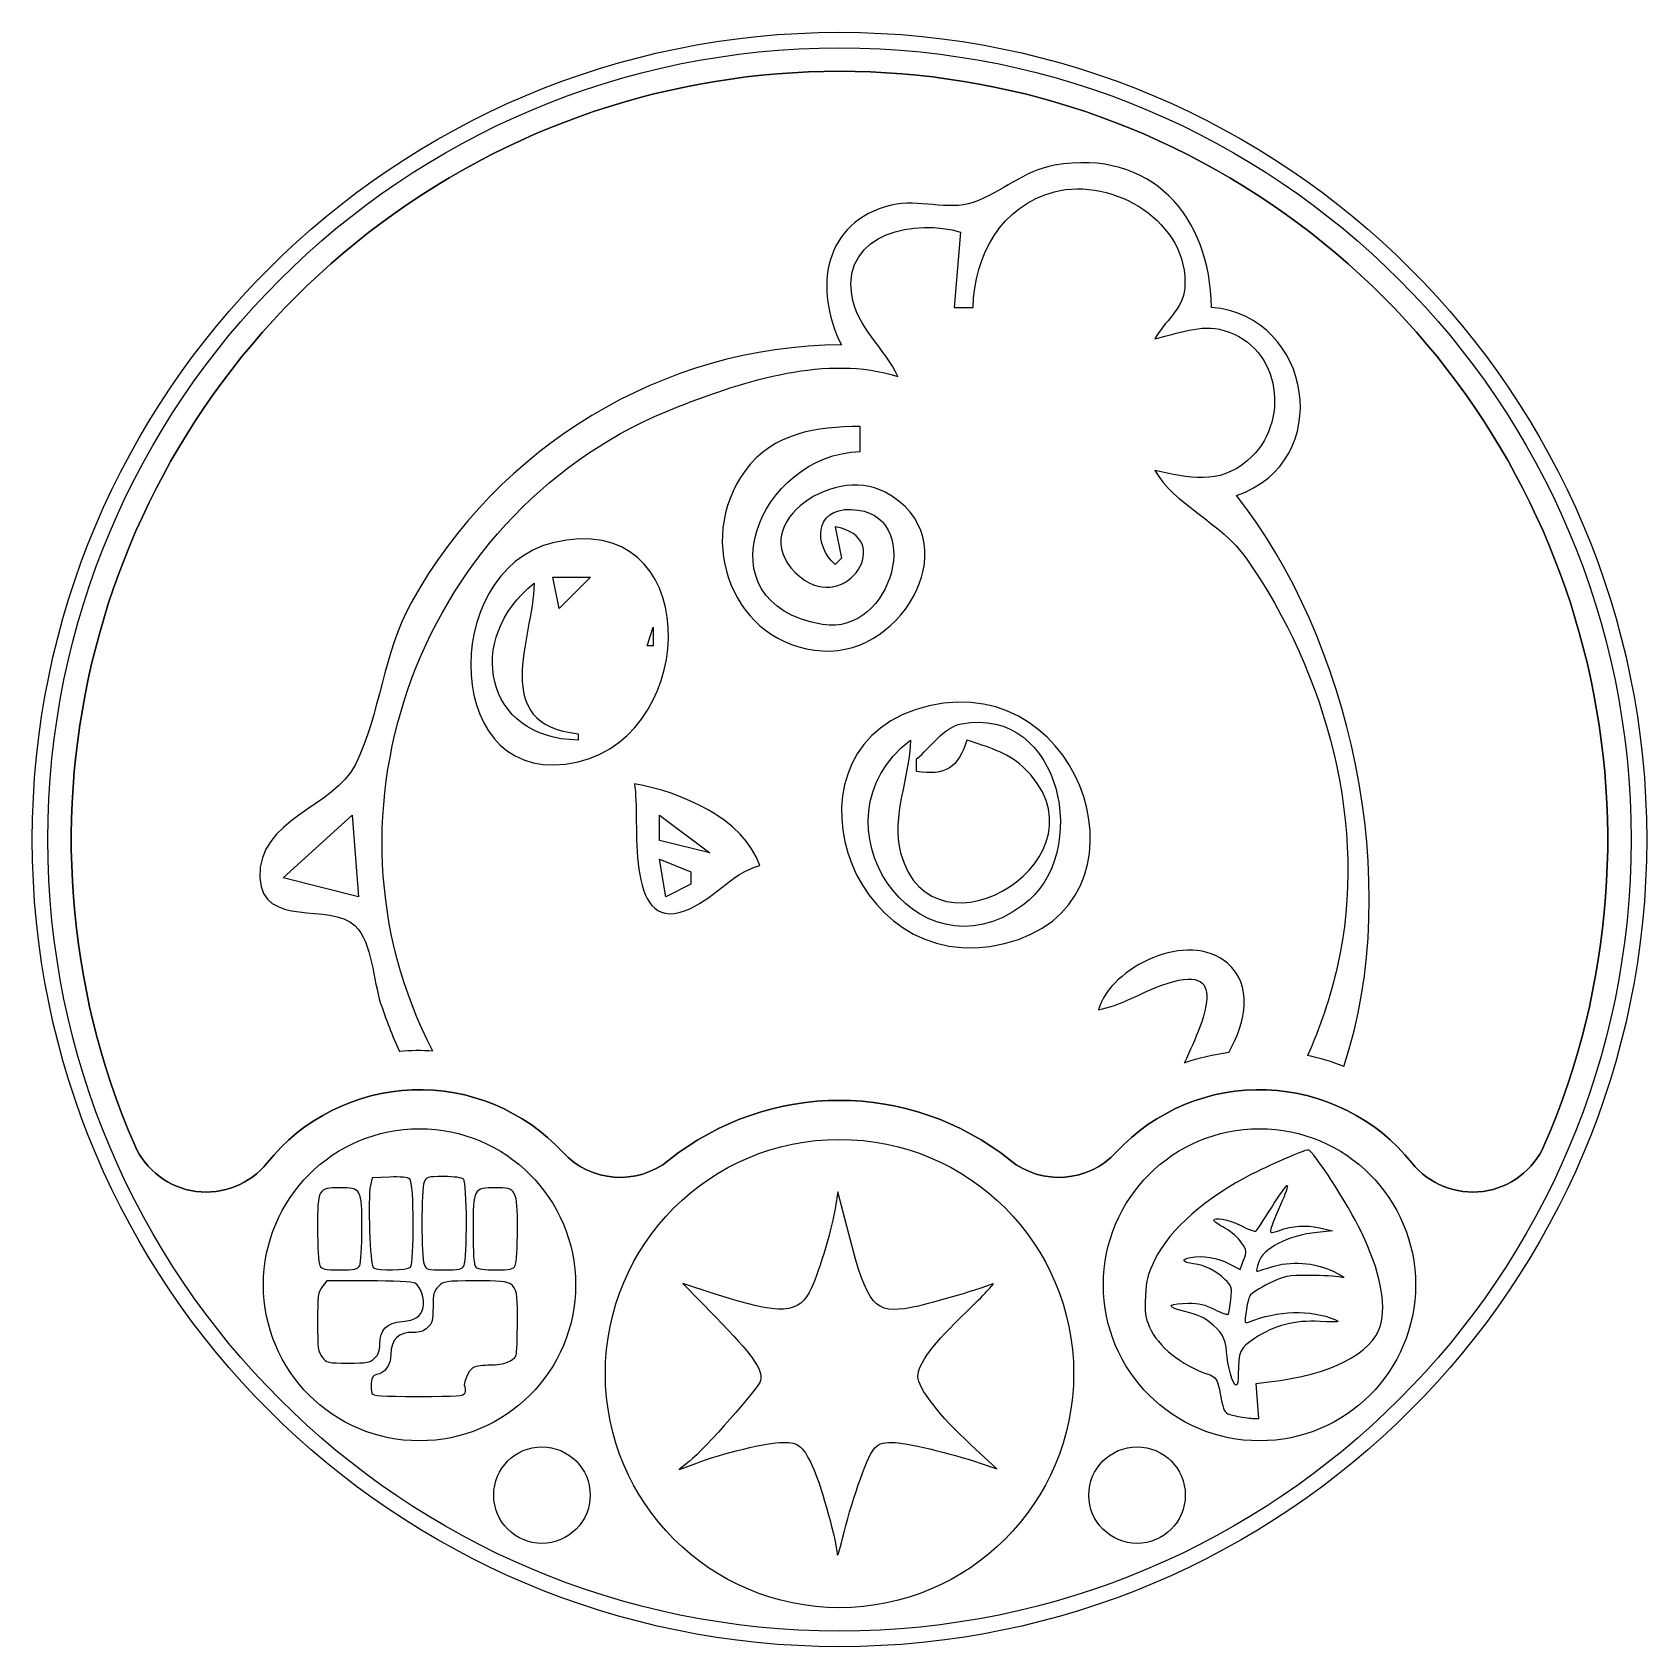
# Model space of a CAD drawing. Header units: millimetres. Extents: x -20.7 to 20.7, y -20.7 to 20.7.
import ezdxf

# ---------------------------------------------------------------- set-up
doc = ezdxf.new("R2010")
doc.units = ezdxf.units.MM
doc.layers.get('0').update_dxf_attribs({"linetype": 'CONTINUOUS'})

msp = doc.modelspace()

# ---------------------------------------------------------------- linework, layer by layer
for p, q in [((3.102, 15.564), (2.941, 13.636)), ((3.102, 15.564), (2.941, 13.636)), ((3.102, 15.564), (2.941, 13.636)), ((3.102, 15.564), (2.941, 13.636)), ((3.102, 15.564), (2.941, 13.636)), ((3.102, 15.564), (2.941, 13.636)), ((3.102, 15.564), (2.941, 13.636)), ((2.941, 13.636), (3.423, 13.636)), ((2.941, 13.636), (3.423, 13.636)), ((2.941, 13.636), (3.423, 13.636)), ((2.941, 13.636), (3.423, 13.636)), ((2.941, 13.636), (3.423, 13.636)), ((2.941, 13.636), (3.423, 13.636)), ((2.941, 13.636), (3.423, 13.636)), ((0.531, 9.94), (0.531, 10.583)), ((0.531, 9.94), (0.531, 10.583)), ((0.531, 9.94), (0.531, 10.583)), ((0.531, 9.94), (0.531, 10.583)), ((0.531, 9.94), (0.531, 10.583)), ((-0.112, 8.012), (0.049, 7.208)), ((-0.112, 8.012), (0.049, 7.208)), ((-0.112, 8.012), (0.049, 7.208)), ((-0.112, 8.012), (0.049, 7.208)), ((-0.112, 8.012), (0.049, 7.208)), ((0.049, 7.208), (-0.112, 7.048)), ((0.049, 7.208), (-0.112, 7.048)), ((0.049, 7.208), (-0.112, 7.048)), ((0.049, 7.208), (-0.112, 7.048)), ((0.049, 7.208), (-0.112, 7.048)), ((-6.7, 2.709), (-6.7, 2.549)), ((-6.7, 2.709), (-6.7, 2.549)), ((-6.7, 2.709), (-6.7, 2.549)), ((-6.7, 2.709), (-6.7, 2.549)), ((-6.7, 2.709), (-6.7, 2.549)), ((1.977, 1.745), (1.977, 2.067)), ((1.977, 1.745), (1.977, 2.067)), ((1.977, 1.745), (1.977, 2.067)), ((1.977, 1.745), (1.977, 2.067)), ((1.977, 1.745), (1.977, 2.067)), ((-11.976, -8.666), (-12.019, -8.865)), ((-11.976, -8.666), (-12.019, -8.865)), ((-11.976, -8.666), (-12.019, -8.865)), ((-11.532, -8.649), (-11.976, -8.666)), ((-11.532, -8.649), (-11.976, -8.666)), ((-11.532, -8.649), (-11.976, -8.666)), ((-0.045, -9.025), (-0.103, -9.406)), ((-0.045, -9.025), (-0.103, -9.406)), ((-0.045, -9.025), (-0.103, -9.406)), ((0.235, -10.102), (-0.045, -9.025)), ((0.235, -10.102), (-0.045, -9.025)), ((0.235, -10.102), (-0.045, -9.025)), ((12.637, -10.026), (12.239, -10.067)), ((12.637, -10.026), (12.239, -10.067)), ((12.637, -10.026), (12.239, -10.067)), ((12.3, -9.951), (12.637, -10.026)), ((12.3, -9.951), (12.637, -10.026)), ((12.3, -9.951), (12.637, -10.026)), ((9.988, -10.873), (10.263, -11.016)), ((9.988, -10.873), (10.263, -11.016)), ((9.988, -10.873), (10.263, -11.016)), ((10.263, -11.016), (10.355, -10.782)), ((10.263, -11.016), (10.355, -10.782)), ((10.263, -11.016), (10.355, -10.782)), ((-13.139, -11.312), (-13.257, -11.462)), ((-13.139, -11.312), (-13.257, -11.462)), ((-13.139, -11.312), (-13.257, -11.462)), ((-12.058, -11.312), (-13.139, -11.312)), ((-12.058, -11.312), (-13.139, -11.312)), ((-12.058, -11.312), (-13.139, -11.312)), ((-3.215, -11.64), (-4.014, -11.381)), ((-4.014, -11.381), (-3.171, -12.242)), ((-3.215, -11.64), (-4.014, -11.381)), ((-4.014, -11.381), (-3.171, -12.242)), ((-3.215, -11.64), (-4.014, -11.381)), ((-4.014, -11.381), (-3.171, -12.242)), ((10.678, -13.938), (11.004, -13.9)), ((10.678, -13.938), (11.004, -13.9)), ((10.678, -13.938), (11.004, -13.9)), ((10.713, -14.389), (10.678, -13.938)), ((10.713, -14.389), (10.678, -13.938)), ((10.713, -14.389), (10.678, -13.938)), ((10.748, -14.84), (10.713, -14.389)), ((10.748, -14.84), (10.713, -14.389)), ((10.748, -14.84), (10.713, -14.389)), ((10.583, -14.834), (10.748, -14.84)), ((10.583, -14.834), (10.748, -14.84)), ((10.583, -14.834), (10.748, -14.84)), ((4.034, -16.126), (3.373, -15.517)), ((4.034, -16.126), (3.373, -15.517)), ((4.034, -16.126), (3.373, -15.517)), ((-3.851, -15.941), (-4.108, -16.147)), ((-3.851, -15.941), (-4.108, -16.147)), ((-3.851, -15.941), (-4.108, -16.147)), ((-4.108, -16.147), (-3.685, -15.988)), ((-4.108, -16.147), (-3.685, -15.988)), ((-4.108, -16.147), (-3.685, -15.988)), ((3.607, -15.982), (4.034, -16.126)), ((3.607, -15.982), (4.034, -16.126)), ((3.607, -15.982), (4.034, -16.126))]:
    msp.add_line(p, q)
for points in [[(-7.091, -8.016, 0.393426), (-4.373, -8.219, -0.35083), (4.373, -8.219, 0.393426), (7.091, -8.016, -0.458612), (14.665, -8.285, 0.565024), (18.061, -7.83, 1.523453), (-18.061, -7.83, 0.565024), (-14.665, -8.285, -0.458612)], [(-7.091, -8.016, 0.458612), (-14.665, -8.285, -0.565024), (-18.061, -7.83, -1.523453), (18.061, -7.83, -0.565024), (14.665, -8.285, 0.458612), (7.091, -8.016, -0.393426), (4.373, -8.219, 0.35083), (-4.373, -8.219, -0.393426)], [(-7.091, -8.016, 0.458612), (-14.665, -8.285, -0.565024), (-18.061, -7.83, -1.523453), (18.061, -7.83, -0.565024), (14.665, -8.285, 0.458612), (7.091, -8.016, -0.393426), (4.373, -8.219, 0.35083), (-4.373, -8.219, -0.393426)], [(-7.091, -8.016, 0.458612), (-14.665, -8.285, -0.565024), (-18.061, -7.83, -1.523453), (18.061, -7.83, -0.565024), (14.665, -8.285, 0.458612), (7.091, -8.016, -0.393426), (4.373, -8.219, 0.35083), (-4.373, -8.219, -0.393426)], [(-7.091, -8.016, 0.458612), (-14.665, -8.285, -0.565024), (-18.061, -7.83, -1.523453), (18.061, -7.83, -0.565024), (14.665, -8.285, 0.458612), (7.091, -8.016, -0.393426), (4.373, -8.219, 0.35083), (-4.373, -8.219, -0.393426)]]:
    msp.add_lwpolyline(points, format="xyb", close=True)
for points in [[(-7.182, 5.923), (-7.342, 6.726), (-6.378, 6.726)], [(-7.182, 5.923), (-7.342, 6.726), (-6.378, 6.726)], [(-7.182, 5.923), (-7.342, 6.726), (-6.378, 6.726)], [(-7.182, 5.923), (-7.342, 6.726), (-6.378, 6.726)], [(-7.182, 5.923), (-7.342, 6.726), (-6.378, 6.726)], [(-4.772, 4.959), (-4.932, 4.959), (-4.772, 5.441)], [(-4.772, 4.959), (-4.932, 4.959), (-4.772, 5.441)], [(-4.772, 4.959), (-4.932, 4.959), (-4.772, 5.441)], [(-4.772, 4.959), (-4.932, 4.959), (-4.772, 5.441)], [(-4.772, 4.959), (-4.932, 4.959), (-4.772, 5.441)], [(-12.324, -1.468), (-14.252, -0.986), (-12.484, 0.62)], [(-12.324, -1.468), (-14.252, -0.986), (-12.484, 0.62)], [(-12.324, -1.468), (-14.252, -0.986), (-12.484, 0.62)], [(-12.324, -1.468), (-14.252, -0.986), (-12.484, 0.62)], [(-12.324, -1.468), (-14.252, -0.986), (-12.484, 0.62)], [(-12.324, -1.468), (-14.252, -0.986), (-12.484, 0.62)], [(-12.324, -1.468), (-14.252, -0.986), (-12.484, 0.62)], [(-4.611, -0.022), (-4.611, 0.62), (-3.325, -0.344)], [(-4.611, -0.022), (-4.611, 0.62), (-3.325, -0.344)], [(-4.611, -0.022), (-4.611, 0.62), (-3.325, -0.344)], [(-4.611, -0.022), (-4.611, 0.62), (-3.325, -0.344)], [(-4.611, -0.022), (-4.611, 0.62), (-3.325, -0.344)], [(-4.45, -1.468), (-4.611, -0.504), (-3.807, -0.826), (-3.807, -1.147)], [(-4.45, -1.468), (-4.611, -0.504), (-3.807, -0.826), (-3.807, -1.147)], [(-4.45, -1.468), (-4.611, -0.504), (-3.807, -0.826), (-3.807, -1.147)], [(-4.45, -1.468), (-4.611, -0.504), (-3.807, -0.826), (-3.807, -1.147)], [(-4.45, -1.468), (-4.611, -0.504), (-3.807, -0.826), (-3.807, -1.147)]]:
    msp.add_lwpolyline(points, close=True)
for centre, radius in [((0, 0), 20.685), ((0, 0), 20.685), ((0, 0), 20.285), ((0, 0), 20.285), ((0, 0), 20.285), ((0, 0), 20.285), ((0, 0), 20.285), ((-10.762, -11.41), 4), ((-10.762, -11.41), 4), ((-10.762, -11.41), 4), ((-10.762, -11.41), 4), ((-10.762, -11.41), 4), ((10.762, -11.41), 4), ((10.762, -11.41), 4), ((10.762, -11.41), 4), ((10.762, -11.41), 4), ((10.762, -11.41), 4), ((0, -13.685), 6), ((0, -13.685), 6), ((0, -13.685), 6), ((0, -13.685), 6), ((0, -13.685), 6), ((-7.625, -16.8), 1.236), ((-7.625, -16.8), 1.236), ((-7.625, -16.8), 1.236), ((-7.625, -16.8), 1.236), ((-7.625, -16.8), 1.236), ((7.625, -16.8), 1.236), ((7.625, -16.8), 1.236), ((7.625, -16.8), 1.236), ((7.625, -16.8), 1.236), ((7.625, -16.8), 1.236)]:
    msp.add_circle(centre, radius)
for centre, start, end in [((-10.762, -11.41), 86.7162, 94.9274), ((-10.762, -11.41), 86.7162, 94.9274), ((-10.762, -11.41), 86.7162, 94.9274), ((-10.762, -11.41), 86.7162, 94.9274), ((-10.762, -11.41), 86.7162, 94.9274), ((-10.762, -11.41), 86.7162, 94.9274), ((-10.762, -11.41), 86.7162, 94.9274), ((10.762, -11.41), 97.5391, 108.7666), ((10.762, -11.41), 97.5391, 108.7666), ((10.762, -11.41), 97.5391, 108.7666), ((10.762, -11.41), 97.5391, 108.7666), ((10.762, -11.41), 97.5391, 108.7666), ((10.762, -11.41), 68.8794, 78.1579), ((10.762, -11.41), 68.8794, 78.1579), ((10.762, -11.41), 68.8794, 78.1579), ((10.762, -11.41), 68.8794, 78.1579), ((10.762, -11.41), 68.8794, 78.1579), ((10.762, -11.41), 68.8794, 78.1579), ((10.762, -11.41), 68.8794, 78.1579)]:
    msp.add_arc(centre, 6, start, end)
for points in [[(5.512, 17.278), (4.711, 17.138), (4.163, 16.581), (3.423, 16.326)], [(5.512, 17.278), (4.711, 17.138), (4.163, 16.581), (3.423, 16.326)], [(5.512, 17.278), (4.711, 17.138), (4.163, 16.581), (3.423, 16.326)], [(5.512, 17.278), (4.711, 17.138), (4.163, 16.581), (3.423, 16.326)], [(5.512, 17.278), (4.711, 17.138), (4.163, 16.581), (3.423, 16.326)], [(5.512, 17.278), (4.711, 17.138), (4.163, 16.581), (3.423, 16.326)], [(5.512, 17.278), (4.711, 17.138), (4.163, 16.581), (3.423, 16.326)], [(9.529, 13.636), (9.51, 15.967), (7.981, 17.712), (5.512, 17.278)], [(9.529, 13.636), (9.51, 15.967), (7.981, 17.712), (5.512, 17.278)], [(9.529, 13.636), (9.51, 15.967), (7.981, 17.712), (5.512, 17.278)], [(9.529, 13.636), (9.51, 15.967), (7.981, 17.712), (5.512, 17.278)], [(9.529, 13.636), (9.51, 15.967), (7.981, 17.712), (5.512, 17.278)], [(9.529, 13.636), (9.51, 15.967), (7.981, 17.712), (5.512, 17.278)], [(9.529, 13.636), (9.51, 15.967), (7.981, 17.712), (5.512, 17.278)], [(3.423, 13.636), (3.454, 14.957), (4.144, 16.242), (5.512, 16.599)], [(3.423, 13.636), (3.454, 14.957), (4.144, 16.242), (5.512, 16.599)], [(3.423, 13.636), (3.454, 14.957), (4.144, 16.242), (5.512, 16.599)], [(3.423, 13.636), (3.454, 14.957), (4.144, 16.242), (5.512, 16.599)], [(3.423, 13.636), (3.454, 14.957), (4.144, 16.242), (5.512, 16.599)], [(3.423, 13.636), (3.454, 14.957), (4.144, 16.242), (5.512, 16.599)], [(3.423, 13.636), (3.454, 14.957), (4.144, 16.242), (5.512, 16.599)], [(5.512, 16.599), (7.009, 16.989), (8.975, 15.817), (8.847, 14.125)], [(5.512, 16.599), (7.009, 16.989), (8.975, 15.817), (8.847, 14.125)], [(5.512, 16.599), (7.009, 16.989), (8.975, 15.817), (8.847, 14.125)], [(5.512, 16.599), (7.009, 16.989), (8.975, 15.817), (8.847, 14.125)], [(5.512, 16.599), (7.009, 16.989), (8.975, 15.817), (8.847, 14.125)], [(5.512, 16.599), (7.009, 16.989), (8.975, 15.817), (8.847, 14.125)], [(5.512, 16.599), (7.009, 16.989), (8.975, 15.817), (8.847, 14.125)], [(1.334, 16.257), (-0.435, 15.83), (-0.663, 14.089), (0.049, 12.672)], [(1.334, 16.257), (-0.435, 15.83), (-0.663, 14.089), (0.049, 12.672)], [(1.334, 16.257), (-0.435, 15.83), (-0.663, 14.089), (0.049, 12.672)], [(1.334, 16.257), (-0.435, 15.83), (-0.663, 14.089), (0.049, 12.672)], [(1.334, 16.257), (-0.435, 15.83), (-0.663, 14.089), (0.049, 12.672)], [(1.334, 16.257), (-0.435, 15.83), (-0.663, 14.089), (0.049, 12.672)], [(1.334, 16.257), (-0.435, 15.83), (-0.663, 14.089), (0.049, 12.672)], [(3.423, 16.326), (2.769, 16.1), (2.027, 16.425), (1.334, 16.257)], [(3.423, 16.326), (2.769, 16.1), (2.027, 16.425), (1.334, 16.257)], [(3.423, 16.326), (2.769, 16.1), (2.027, 16.425), (1.334, 16.257)], [(3.423, 16.326), (2.769, 16.1), (2.027, 16.425), (1.334, 16.257)], [(3.423, 16.326), (2.769, 16.1), (2.027, 16.425), (1.334, 16.257)], [(3.423, 16.326), (2.769, 16.1), (2.027, 16.425), (1.334, 16.257)], [(3.423, 16.326), (2.769, 16.1), (2.027, 16.425), (1.334, 16.257)], [(0.312, 13.957), (0.082, 15.561), (1.978, 15.911), (3.102, 15.564)], [(0.312, 13.957), (0.082, 15.561), (1.978, 15.911), (3.102, 15.564)], [(0.312, 13.957), (0.082, 15.561), (1.978, 15.911), (3.102, 15.564)], [(0.312, 13.957), (0.082, 15.561), (1.978, 15.911), (3.102, 15.564)], [(0.312, 13.957), (0.082, 15.561), (1.978, 15.911), (3.102, 15.564)], [(0.312, 13.957), (0.082, 15.561), (1.978, 15.911), (3.102, 15.564)], [(0.312, 13.957), (0.082, 15.561), (1.978, 15.911), (3.102, 15.564)], [(8.847, 14.125), (8.808, 13.601), (8.321, 13.267), (8.083, 12.832)], [(8.847, 14.125), (8.808, 13.601), (8.321, 13.267), (8.083, 12.832)], [(8.847, 14.125), (8.808, 13.601), (8.321, 13.267), (8.083, 12.832)], [(8.847, 14.125), (8.808, 13.601), (8.321, 13.267), (8.083, 12.832)], [(8.847, 14.125), (8.808, 13.601), (8.321, 13.267), (8.083, 12.832)], [(8.847, 14.125), (8.808, 13.601), (8.321, 13.267), (8.083, 12.832)], [(8.847, 14.125), (8.808, 13.601), (8.321, 13.267), (8.083, 12.832)], [(1.495, 11.868), (1.164, 12.583), (0.428, 13.148), (0.312, 13.957)], [(1.495, 11.868), (1.164, 12.583), (0.428, 13.148), (0.312, 13.957)], [(1.495, 11.868), (1.164, 12.583), (0.428, 13.148), (0.312, 13.957)], [(1.495, 11.868), (1.164, 12.583), (0.428, 13.148), (0.312, 13.957)], [(1.495, 11.868), (1.164, 12.583), (0.428, 13.148), (0.312, 13.957)], [(1.495, 11.868), (1.164, 12.583), (0.428, 13.148), (0.312, 13.957)], [(1.495, 11.868), (1.164, 12.583), (0.428, 13.148), (0.312, 13.957)], [(10.172, 8.815), (12.713, 9.682), (12.141, 13.406), (9.529, 13.636)], [(10.172, 8.815), (12.713, 9.682), (12.141, 13.406), (9.529, 13.636)], [(10.172, 8.815), (12.713, 9.682), (12.141, 13.406), (9.529, 13.636)], [(10.172, 8.815), (12.713, 9.682), (12.141, 13.406), (9.529, 13.636)], [(10.172, 8.815), (12.713, 9.682), (12.141, 13.406), (9.529, 13.636)], [(10.172, 8.815), (12.713, 9.682), (12.141, 13.406), (9.529, 13.636)], [(10.172, 8.815), (12.713, 9.682), (12.141, 13.406), (9.529, 13.636)], [(8.083, 12.832), (8.655, 12.963), (9.26, 13.218), (9.85, 13.046)], [(8.083, 12.832), (8.655, 12.963), (9.26, 13.218), (9.85, 13.046)], [(8.083, 12.832), (8.655, 12.963), (9.26, 13.218), (9.85, 13.046)], [(8.083, 12.832), (8.655, 12.963), (9.26, 13.218), (9.85, 13.046)], [(8.083, 12.832), (8.655, 12.963), (9.26, 13.218), (9.85, 13.046)], [(8.083, 12.832), (8.655, 12.963), (9.26, 13.218), (9.85, 13.046)], [(8.083, 12.832), (8.655, 12.963), (9.26, 13.218), (9.85, 13.046)], [(9.85, 13.046), (11.333, 12.614), (11.564, 10.659), (10.459, 9.71)], [(9.85, 13.046), (11.333, 12.614), (11.564, 10.659), (10.459, 9.71)], [(9.85, 13.046), (11.333, 12.614), (11.564, 10.659), (10.459, 9.71)], [(9.85, 13.046), (11.333, 12.614), (11.564, 10.659), (10.459, 9.71)], [(9.85, 13.046), (11.333, 12.614), (11.564, 10.659), (10.459, 9.71)], [(9.85, 13.046), (11.333, 12.614), (11.564, 10.659), (10.459, 9.71)], [(9.85, 13.046), (11.333, 12.614), (11.564, 10.659), (10.459, 9.71)], [(0.049, 12.672), (-4.526, 12.659), (-8.756, 10.061), (-10.968, 6.084)], [(0.049, 12.672), (-4.526, 12.659), (-8.756, 10.061), (-10.968, 6.084)], [(0.049, 12.672), (-4.526, 12.659), (-8.756, 10.061), (-10.968, 6.084)], [(0.049, 12.672), (-4.526, 12.659), (-8.756, 10.061), (-10.968, 6.084)], [(0.049, 12.672), (-4.526, 12.659), (-8.756, 10.061), (-10.968, 6.084)], [(0.049, 12.672), (-4.526, 12.659), (-8.756, 10.061), (-10.968, 6.084)], [(0.049, 12.672), (-4.526, 12.659), (-8.756, 10.061), (-10.968, 6.084)], [(-4.129, 11.095), (-2.392, 11.768), (-0.33, 12.436), (1.495, 11.868)], [(-4.129, 11.095), (-2.392, 11.768), (-0.33, 12.436), (1.495, 11.868)], [(-4.129, 11.095), (-2.392, 11.768), (-0.33, 12.436), (1.495, 11.868)], [(-4.129, 11.095), (-2.392, 11.768), (-0.33, 12.436), (1.495, 11.868)], [(-4.129, 11.095), (-2.392, 11.768), (-0.33, 12.436), (1.495, 11.868)], [(-4.129, 11.095), (-2.392, 11.768), (-0.33, 12.436), (1.495, 11.868)], [(-4.129, 11.095), (-2.392, 11.768), (-0.33, 12.436), (1.495, 11.868)], [(-10.419, -5.42), (-13.601, 0.659), (-10.74, 8.534), (-4.129, 11.095)], [(-10.419, -5.42), (-13.601, 0.659), (-10.74, 8.534), (-4.129, 11.095)], [(-10.419, -5.42), (-13.601, 0.659), (-10.74, 8.534), (-4.129, 11.095)], [(-10.419, -5.42), (-13.601, 0.659), (-10.74, 8.534), (-4.129, 11.095)], [(-10.419, -5.42), (-13.601, 0.659), (-10.74, 8.534), (-4.129, 11.095)], [(-10.419, -5.42), (-13.601, 0.659), (-10.74, 8.534), (-4.129, 11.095)], [(-10.419, -5.42), (-13.601, 0.659), (-10.74, 8.534), (-4.129, 11.095)], [(0.531, 10.583), (-0.585, 10.58), (-1.705, 10.423), (-2.417, 9.451)], [(0.531, 10.583), (-0.585, 10.58), (-1.705, 10.423), (-2.417, 9.451)], [(0.531, 10.583), (-0.585, 10.58), (-1.705, 10.423), (-2.417, 9.451)], [(0.531, 10.583), (-0.585, 10.58), (-1.705, 10.423), (-2.417, 9.451)], [(0.531, 10.583), (-0.585, 10.58), (-1.705, 10.423), (-2.417, 9.451)], [(-0.433, 5.511), (-3.628, 6.045), (-2.063, 9.879), (0.531, 9.94)], [(-0.433, 5.511), (-3.628, 6.045), (-2.063, 9.879), (0.531, 9.94)], [(-0.433, 5.511), (-3.628, 6.045), (-2.063, 9.879), (0.531, 9.94)], [(-0.433, 5.511), (-3.628, 6.045), (-2.063, 9.879), (0.531, 9.94)], [(-0.433, 5.511), (-3.628, 6.045), (-2.063, 9.879), (0.531, 9.94)], [(10.459, 9.71), (9.72, 9.076), (8.939, 9.265), (8.083, 9.458)], [(10.459, 9.71), (9.72, 9.076), (8.939, 9.265), (8.083, 9.458)], [(10.459, 9.71), (9.72, 9.076), (8.939, 9.265), (8.083, 9.458)], [(10.459, 9.71), (9.72, 9.076), (8.939, 9.265), (8.083, 9.458)], [(10.459, 9.71), (9.72, 9.076), (8.939, 9.265), (8.083, 9.458)], [(10.459, 9.71), (9.72, 9.076), (8.939, 9.265), (8.083, 9.458)], [(10.459, 9.71), (9.72, 9.076), (8.939, 9.265), (8.083, 9.458)], [(-2.417, 9.451), (-3.737, 7.652), (-2.723, 4.977), (-0.433, 4.832)], [(-2.417, 9.451), (-3.737, 7.652), (-2.723, 4.977), (-0.433, 4.832)], [(-2.417, 9.451), (-3.737, 7.652), (-2.723, 4.977), (-0.433, 4.832)], [(-2.417, 9.451), (-3.737, 7.652), (-2.723, 4.977), (-0.433, 4.832)], [(-2.417, 9.451), (-3.737, 7.652), (-2.723, 4.977), (-0.433, 4.832)], [(8.083, 9.458), (8.559, 8.592), (9.784, 8.12), (10.422, 7.208)], [(8.083, 9.458), (8.559, 8.592), (9.784, 8.12), (10.422, 7.208)], [(8.083, 9.458), (8.559, 8.592), (9.784, 8.12), (10.422, 7.208)], [(8.083, 9.458), (8.559, 8.592), (9.784, 8.12), (10.422, 7.208)], [(8.083, 9.458), (8.559, 8.592), (9.784, 8.12), (10.422, 7.208)], [(8.083, 9.458), (8.559, 8.592), (9.784, 8.12), (10.422, 7.208)], [(8.083, 9.458), (8.559, 8.592), (9.784, 8.12), (10.422, 7.208)], [(1.167, 8.902), (-0.211, 9.636), (-2.524, 7.961), (-1.006, 6.728)], [(1.167, 8.902), (-0.211, 9.636), (-2.524, 7.961), (-1.006, 6.728)], [(1.167, 8.902), (-0.211, 9.636), (-2.524, 7.961), (-1.006, 6.728)], [(1.167, 8.902), (-0.211, 9.636), (-2.524, 7.961), (-1.006, 6.728)], [(1.167, 8.902), (-0.211, 9.636), (-2.524, 7.961), (-1.006, 6.728)], [(-0.433, 4.832), (1.67, 4.699), (3.352, 7.739), (1.167, 8.902)], [(-0.433, 4.832), (1.67, 4.699), (3.352, 7.739), (1.167, 8.902)], [(-0.433, 4.832), (1.67, 4.699), (3.352, 7.739), (1.167, 8.902)], [(-0.433, 4.832), (1.67, 4.699), (3.352, 7.739), (1.167, 8.902)], [(-0.433, 4.832), (1.67, 4.699), (3.352, 7.739), (1.167, 8.902)], [(12.924, -5.813), (14.508, -1.066), (13.053, 5.183), (10.172, 8.815)], [(12.924, -5.813), (14.508, -1.066), (13.053, 5.183), (10.172, 8.815)], [(12.924, -5.813), (14.508, -1.066), (13.053, 5.183), (10.172, 8.815)], [(12.924, -5.813), (14.508, -1.066), (13.053, 5.183), (10.172, 8.815)], [(12.924, -5.813), (14.508, -1.066), (13.053, 5.183), (10.172, 8.815)], [(12.924, -5.813), (14.508, -1.066), (13.053, 5.183), (10.172, 8.815)], [(12.924, -5.813), (14.508, -1.066), (13.053, 5.183), (10.172, 8.815)], [(-0.112, 7.048), (-0.657, 7.52), (-0.665, 8.488), (0.302, 8.458)], [(-0.112, 7.048), (-0.657, 7.52), (-0.665, 8.488), (0.302, 8.458)], [(-0.112, 7.048), (-0.657, 7.52), (-0.665, 8.488), (0.302, 8.458)], [(-0.112, 7.048), (-0.657, 7.52), (-0.665, 8.488), (0.302, 8.458)], [(-0.112, 7.048), (-0.657, 7.52), (-0.665, 8.488), (0.302, 8.458)], [(0.302, 8.458), (2.214, 8.398), (1.373, 5.209), (-0.433, 5.511)], [(0.302, 8.458), (2.214, 8.398), (1.373, 5.209), (-0.433, 5.511)], [(0.302, 8.458), (2.214, 8.398), (1.373, 5.209), (-0.433, 5.511)], [(0.302, 8.458), (2.214, 8.398), (1.373, 5.209), (-0.433, 5.511)], [(0.302, 8.458), (2.214, 8.398), (1.373, 5.209), (-0.433, 5.511)], [(-1.006, 6.728), (0.193, 5.753), (1.454, 7.751), (-0.112, 8.012)], [(-1.006, 6.728), (0.193, 5.753), (1.454, 7.751), (-0.112, 8.012)], [(-1.006, 6.728), (0.193, 5.753), (1.454, 7.751), (-0.112, 8.012)], [(-1.006, 6.728), (0.193, 5.753), (1.454, 7.751), (-0.112, 8.012)], [(-1.006, 6.728), (0.193, 5.753), (1.454, 7.751), (-0.112, 8.012)], [(-7.342, 7.605), (-10.3, 6.886), (-10.198, 1.164), (-6.7, 1.991)], [(-7.342, 7.605), (-10.3, 6.886), (-10.198, 1.164), (-6.7, 1.991)], [(-7.342, 7.605), (-10.3, 6.886), (-10.198, 1.164), (-6.7, 1.991)], [(-7.342, 7.605), (-10.3, 6.886), (-10.198, 1.164), (-6.7, 1.991)], [(-7.342, 7.605), (-10.3, 6.886), (-10.198, 1.164), (-6.7, 1.991)], [(-6.7, 1.991), (-3.513, 2.745), (-3.509, 8.537), (-7.342, 7.605)], [(-6.7, 1.991), (-3.513, 2.745), (-3.509, 8.537), (-7.342, 7.605)], [(-6.7, 1.991), (-3.513, 2.745), (-3.509, 8.537), (-7.342, 7.605)], [(-6.7, 1.991), (-3.513, 2.745), (-3.509, 8.537), (-7.342, 7.605)], [(-6.7, 1.991), (-3.513, 2.745), (-3.509, 8.537), (-7.342, 7.605)], [(10.422, 7.208), (12.481, 4.27), (13.567, 0.297), (12.761, -3.236)], [(10.422, 7.208), (12.481, 4.27), (13.567, 0.297), (12.761, -3.236)], [(10.422, 7.208), (12.481, 4.27), (13.567, 0.297), (12.761, -3.236)], [(10.422, 7.208), (12.481, 4.27), (13.567, 0.297), (12.761, -3.236)], [(10.422, 7.208), (12.481, 4.27), (13.567, 0.297), (12.761, -3.236)], [(10.422, 7.208), (12.481, 4.27), (13.567, 0.297), (12.761, -3.236)], [(10.422, 7.208), (12.481, 4.27), (13.567, 0.297), (12.761, -3.236)], [(-6.7, 2.549), (-9.105, 2.57), (-9.615, 5.16), (-7.824, 6.566)], [(-6.7, 2.549), (-9.105, 2.57), (-9.615, 5.16), (-7.824, 6.566)], [(-6.7, 2.549), (-9.105, 2.57), (-9.615, 5.16), (-7.824, 6.566)], [(-6.7, 2.549), (-9.105, 2.57), (-9.615, 5.16), (-7.824, 6.566)], [(-6.7, 2.549), (-9.105, 2.57), (-9.615, 5.16), (-7.824, 6.566)], [(-7.824, 6.566), (-7.859, 5.105), (-8.988, 2.965), (-6.7, 2.709)], [(-7.824, 6.566), (-7.859, 5.105), (-8.988, 2.965), (-6.7, 2.709)], [(-7.824, 6.566), (-7.859, 5.105), (-8.988, 2.965), (-6.7, 2.709)], [(-7.824, 6.566), (-7.859, 5.105), (-8.988, 2.965), (-6.7, 2.709)], [(-7.824, 6.566), (-7.859, 5.105), (-8.988, 2.965), (-6.7, 2.709)], [(-10.968, 6.084), (-11.7, 4.766), (-11.765, 3.236), (-12.406, 1.923)], [(-10.968, 6.084), (-11.7, 4.766), (-11.765, 3.236), (-12.406, 1.923)], [(-10.968, 6.084), (-11.7, 4.766), (-11.765, 3.236), (-12.406, 1.923)], [(-10.968, 6.084), (-11.7, 4.766), (-11.765, 3.236), (-12.406, 1.923)], [(-10.968, 6.084), (-11.7, 4.766), (-11.765, 3.236), (-12.406, 1.923)], [(-10.968, 6.084), (-11.7, 4.766), (-11.765, 3.236), (-12.406, 1.923)], [(-10.968, 6.084), (-11.7, 4.766), (-11.765, 3.236), (-12.406, 1.923)], [(2.298, 3.428), (-1.746, 2.493), (0.141, -3.661), (4.227, -2.668)], [(2.298, 3.428), (-1.746, 2.493), (0.141, -3.661), (4.227, -2.668)], [(2.298, 3.428), (-1.746, 2.493), (0.141, -3.661), (4.227, -2.668)], [(2.298, 3.428), (-1.746, 2.493), (0.141, -3.661), (4.227, -2.668)], [(2.298, 3.428), (-1.746, 2.493), (0.141, -3.661), (4.227, -2.668)], [(4.227, -2.668), (8.219, -1.698), (6.299, 4.353), (2.298, 3.428)], [(4.227, -2.668), (8.219, -1.698), (6.299, 4.353), (2.298, 3.428)], [(4.227, -2.668), (8.219, -1.698), (6.299, 4.353), (2.298, 3.428)], [(4.227, -2.668), (8.219, -1.698), (6.299, 4.353), (2.298, 3.428)], [(4.227, -2.668), (8.219, -1.698), (6.299, 4.353), (2.298, 3.428)], [(1.977, 2.067), (2.325, 2.341), (2.668, 2.879), (3.123, 2.965)], [(1.977, 2.067), (2.325, 2.341), (2.668, 2.879), (3.123, 2.965)], [(1.977, 2.067), (2.325, 2.341), (2.668, 2.879), (3.123, 2.965)], [(1.977, 2.067), (2.325, 2.341), (2.668, 2.879), (3.123, 2.965)], [(1.977, 2.067), (2.325, 2.341), (2.668, 2.879), (3.123, 2.965)], [(3.123, 2.965), (5.679, 3.445), (6.487, -0.362), (4.702, -1.685)], [(3.123, 2.965), (5.679, 3.445), (6.487, -0.362), (4.702, -1.685)], [(3.123, 2.965), (5.679, 3.445), (6.487, -0.362), (4.702, -1.685)], [(3.123, 2.965), (5.679, 3.445), (6.487, -0.362), (4.702, -1.685)], [(3.123, 2.965), (5.679, 3.445), (6.487, -0.362), (4.702, -1.685)], [(4.702, -1.685), (1.957, -3.719), (-0.868, 0.476), (1.816, 2.549)], [(4.702, -1.685), (1.957, -3.719), (-0.868, 0.476), (1.816, 2.549)], [(4.702, -1.685), (1.957, -3.719), (-0.868, 0.476), (1.816, 2.549)], [(4.702, -1.685), (1.957, -3.719), (-0.868, 0.476), (1.816, 2.549)], [(4.702, -1.685), (1.957, -3.719), (-0.868, 0.476), (1.816, 2.549)], [(1.816, 2.549), (1.808, 1.601), (1.31, 0.588), (1.565, -0.343)], [(1.816, 2.549), (1.808, 1.601), (1.31, 0.588), (1.565, -0.343)], [(1.816, 2.549), (1.808, 1.601), (1.31, 0.588), (1.565, -0.343)], [(1.816, 2.549), (1.808, 1.601), (1.31, 0.588), (1.565, -0.343)], [(1.816, 2.549), (1.808, 1.601), (1.31, 0.588), (1.565, -0.343)], [(3.263, 2.549), (3.056, 1.838), (2.704, 1.627), (1.977, 1.745)], [(3.263, 2.549), (3.056, 1.838), (2.704, 1.627), (1.977, 1.745)], [(3.263, 2.549), (3.056, 1.838), (2.704, 1.627), (1.977, 1.745)], [(3.263, 2.549), (3.056, 1.838), (2.704, 1.627), (1.977, 1.745)], [(3.263, 2.549), (3.056, 1.838), (2.704, 1.627), (1.977, 1.745)], [(4.691, 1.869), (4.282, 2.247), (3.773, 2.37), (3.263, 2.549)], [(4.691, 1.869), (4.282, 2.247), (3.773, 2.37), (3.263, 2.549)], [(4.691, 1.869), (4.282, 2.247), (3.773, 2.37), (3.263, 2.549)], [(4.691, 1.869), (4.282, 2.247), (3.773, 2.37), (3.263, 2.549)], [(4.691, 1.869), (4.282, 2.247), (3.773, 2.37), (3.263, 2.549)], [(-12.406, 1.923), (-12.944, 0.82), (-14.923, 0.52), (-14.853, -0.979)], [(-12.406, 1.923), (-12.944, 0.82), (-14.923, 0.52), (-14.853, -0.979)], [(-12.406, 1.923), (-12.944, 0.82), (-14.923, 0.52), (-14.853, -0.979)], [(-12.406, 1.923), (-12.944, 0.82), (-14.923, 0.52), (-14.853, -0.979)], [(-12.406, 1.923), (-12.944, 0.82), (-14.923, 0.52), (-14.853, -0.979)], [(-12.406, 1.923), (-12.944, 0.82), (-14.923, 0.52), (-14.853, -0.979)], [(-12.406, 1.923), (-12.944, 0.82), (-14.923, 0.52), (-14.853, -0.979)], [(1.565, -0.343), (2.387, -3.354), (7.144, -0.394), (4.691, 1.869)], [(1.565, -0.343), (2.387, -3.354), (7.144, -0.394), (4.691, 1.869)], [(1.565, -0.343), (2.387, -3.354), (7.144, -0.394), (4.691, 1.869)], [(1.565, -0.343), (2.387, -3.354), (7.144, -0.394), (4.691, 1.869)], [(1.565, -0.343), (2.387, -3.354), (7.144, -0.394), (4.691, 1.869)], [(-2.04, -0.665), (-2.468, 0.546), (-4.074, 1.223), (-5.254, 1.424)], [(-5.254, 1.424), (-5.099, 0.515), (-5.534, -2.402), (-3.968, -1.83)], [(-2.04, -0.665), (-2.468, 0.546), (-4.074, 1.223), (-5.254, 1.424)], [(-5.254, 1.424), (-5.099, 0.515), (-5.534, -2.402), (-3.968, -1.83)], [(-2.04, -0.665), (-2.468, 0.546), (-4.074, 1.223), (-5.254, 1.424)], [(-5.254, 1.424), (-5.099, 0.515), (-5.534, -2.402), (-3.968, -1.83)], [(-2.04, -0.665), (-2.468, 0.546), (-4.074, 1.223), (-5.254, 1.424)], [(-5.254, 1.424), (-5.099, 0.515), (-5.534, -2.402), (-3.968, -1.83)], [(-2.04, -0.665), (-2.468, 0.546), (-4.074, 1.223), (-5.254, 1.424)], [(-5.254, 1.424), (-5.099, 0.515), (-5.534, -2.402), (-3.968, -1.83)], [(-3.968, -1.83), (-3.235, -1.563), (-2.81, -0.881), (-2.04, -0.665)], [(-3.968, -1.83), (-3.235, -1.563), (-2.81, -0.881), (-2.04, -0.665)], [(-3.968, -1.83), (-3.235, -1.563), (-2.81, -0.881), (-2.04, -0.665)], [(-3.968, -1.83), (-3.235, -1.563), (-2.81, -0.881), (-2.04, -0.665)], [(-3.968, -1.83), (-3.235, -1.563), (-2.81, -0.881), (-2.04, -0.665)], [(-14.853, -0.979), (-14.792, -2.284), (-13.05, -1.6), (-12.418, -2.208)], [(-14.853, -0.979), (-14.792, -2.284), (-13.05, -1.6), (-12.418, -2.208)], [(-14.853, -0.979), (-14.792, -2.284), (-13.05, -1.6), (-12.418, -2.208)], [(-14.853, -0.979), (-14.792, -2.284), (-13.05, -1.6), (-12.418, -2.208)], [(-14.853, -0.979), (-14.792, -2.284), (-13.05, -1.6), (-12.418, -2.208)], [(-14.853, -0.979), (-14.792, -2.284), (-13.05, -1.6), (-12.418, -2.208)], [(-14.853, -0.979), (-14.792, -2.284), (-13.05, -1.6), (-12.418, -2.208)], [(-12.418, -2.208), (-11.964, -2.645), (-11.949, -3.622), (-11.758, -4.2)], [(-12.418, -2.208), (-11.964, -2.645), (-11.949, -3.622), (-11.758, -4.2)], [(-12.418, -2.208), (-11.964, -2.645), (-11.949, -3.622), (-11.758, -4.2)], [(-12.418, -2.208), (-11.964, -2.645), (-11.949, -3.622), (-11.758, -4.2)], [(-12.418, -2.208), (-11.964, -2.645), (-11.949, -3.622), (-11.758, -4.2)], [(-12.418, -2.208), (-11.964, -2.645), (-11.949, -3.622), (-11.758, -4.2)], [(-12.418, -2.208), (-11.964, -2.645), (-11.949, -3.622), (-11.758, -4.2)], [(9.941, -3.172), (8.938, -2.3), (6.951, -3.268), (6.637, -4.361)], [(9.941, -3.172), (8.938, -2.3), (6.951, -3.268), (6.637, -4.361)], [(9.941, -3.172), (8.938, -2.3), (6.951, -3.268), (6.637, -4.361)], [(9.941, -3.172), (8.938, -2.3), (6.951, -3.268), (6.637, -4.361)], [(9.941, -3.172), (8.938, -2.3), (6.951, -3.268), (6.637, -4.361)], [(9.975, -5.462), (10.431, -4.65), (10.583, -3.73), (9.941, -3.172)], [(9.975, -5.462), (10.431, -4.65), (10.583, -3.73), (9.941, -3.172)], [(9.975, -5.462), (10.431, -4.65), (10.583, -3.73), (9.941, -3.172)], [(9.975, -5.462), (10.431, -4.65), (10.583, -3.73), (9.941, -3.172)], [(9.975, -5.462), (10.431, -4.65), (10.583, -3.73), (9.941, -3.172)], [(12.761, -3.236), (12.573, -4.06), (12.314, -4.827), (11.994, -5.538)], [(12.761, -3.236), (12.573, -4.06), (12.314, -4.827), (11.994, -5.538)], [(12.761, -3.236), (12.573, -4.06), (12.314, -4.827), (11.994, -5.538)], [(12.761, -3.236), (12.573, -4.06), (12.314, -4.827), (11.994, -5.538)], [(12.761, -3.236), (12.573, -4.06), (12.314, -4.827), (11.994, -5.538)], [(12.761, -3.236), (12.573, -4.06), (12.314, -4.827), (11.994, -5.538)], [(12.761, -3.236), (12.573, -4.06), (12.314, -4.827), (11.994, -5.538)], [(8.083, -3.803), (10.025, -3.001), (9.433, -4.468), (8.832, -5.729)], [(8.083, -3.803), (10.025, -3.001), (9.433, -4.468), (8.832, -5.729)], [(8.083, -3.803), (10.025, -3.001), (9.433, -4.468), (8.832, -5.729)], [(8.083, -3.803), (10.025, -3.001), (9.433, -4.468), (8.832, -5.729)], [(8.083, -3.803), (10.025, -3.001), (9.433, -4.468), (8.832, -5.729)], [(6.637, -4.361), (7.173, -4.257), (7.583, -4.009), (8.083, -3.803)], [(6.637, -4.361), (7.173, -4.257), (7.583, -4.009), (8.083, -3.803)], [(6.637, -4.361), (7.173, -4.257), (7.583, -4.009), (8.083, -3.803)], [(6.637, -4.361), (7.173, -4.257), (7.583, -4.009), (8.083, -3.803)], [(6.637, -4.361), (7.173, -4.257), (7.583, -4.009), (8.083, -3.803)], [(-11.758, -4.2), (-11.621, -4.615), (-11.461, -5.028), (-11.278, -5.432)], [(-11.758, -4.2), (-11.621, -4.615), (-11.461, -5.028), (-11.278, -5.432)], [(-11.758, -4.2), (-11.621, -4.615), (-11.461, -5.028), (-11.278, -5.432)], [(-11.758, -4.2), (-11.621, -4.615), (-11.461, -5.028), (-11.278, -5.432)], [(-11.758, -4.2), (-11.621, -4.615), (-11.461, -5.028), (-11.278, -5.432)], [(-11.758, -4.2), (-11.621, -4.615), (-11.461, -5.028), (-11.278, -5.432)], [(-11.758, -4.2), (-11.621, -4.615), (-11.461, -5.028), (-11.278, -5.432)], [(12.011, -7.955), (11.911, -7.955), (11.16, -8.279), (10.561, -8.58)], [(12.011, -7.955), (11.911, -7.955), (11.16, -8.279), (10.561, -8.58)], [(12.011, -7.955), (11.911, -7.955), (11.16, -8.279), (10.561, -8.58)], [(13.374, -10.062), (13.029, -9.344), (12.131, -7.955), (12.011, -7.955)], [(13.374, -10.062), (13.029, -9.344), (12.131, -7.955), (12.011, -7.955)], [(13.374, -10.062), (13.029, -9.344), (12.131, -7.955), (12.011, -7.955)], [(-11.008, -8.699), (-11.058, -8.658), (-11.253, -8.639), (-11.532, -8.649)], [(-11.008, -8.699), (-11.058, -8.658), (-11.253, -8.639), (-11.532, -8.649)], [(-11.008, -8.699), (-11.058, -8.658), (-11.253, -8.639), (-11.532, -8.649)], [(-10.144, -8.638), (-10.569, -8.638), (-10.592, -8.644), (-10.645, -8.784)], [(-10.144, -8.638), (-10.569, -8.638), (-10.592, -8.644), (-10.645, -8.784)], [(-10.144, -8.638), (-10.569, -8.638), (-10.592, -8.644), (-10.645, -8.784)], [(-9.63, -8.706), (-9.672, -8.665), (-9.873, -8.638), (-10.144, -8.638)], [(-9.63, -8.706), (-9.672, -8.665), (-9.873, -8.638), (-10.144, -8.638)], [(-9.63, -8.706), (-9.672, -8.665), (-9.873, -8.638), (-10.144, -8.638)], [(10.561, -8.58), (9.394, -9.168), (8.464, -9.986), (8.083, -10.762)], [(10.561, -8.58), (9.394, -9.168), (8.464, -9.986), (8.083, -10.762)], [(10.561, -8.58), (9.394, -9.168), (8.464, -9.986), (8.083, -10.762)], [(-12.806, -8.922), (-13.358, -8.922), (-13.375, -8.952), (-13.375, -9.954)], [(-12.806, -8.922), (-13.358, -8.922), (-13.375, -8.952), (-13.375, -9.954)], [(-12.806, -8.922), (-13.358, -8.922), (-13.375, -8.952), (-13.375, -9.954)], [(-12.237, -9.954), (-12.237, -8.952), (-12.253, -8.922), (-12.806, -8.922)], [(-12.237, -9.954), (-12.237, -8.952), (-12.253, -8.922), (-12.806, -8.922)], [(-12.237, -9.954), (-12.237, -8.952), (-12.253, -8.922), (-12.806, -8.922)], [(-12.019, -8.865), (-12.094, -9.208), (-12.032, -10.921), (-11.943, -10.977)], [(-12.019, -8.865), (-12.094, -9.208), (-12.032, -10.921), (-11.943, -10.977)], [(-12.019, -8.865), (-12.094, -9.208), (-12.032, -10.921), (-11.943, -10.977)], [(-10.996, -10.96), (-10.89, -10.853), (-10.901, -8.788), (-11.008, -8.699)], [(-10.996, -10.96), (-10.89, -10.853), (-10.901, -8.788), (-11.008, -8.699)], [(-10.996, -10.96), (-10.89, -10.853), (-10.901, -8.788), (-11.008, -8.699)], [(-10.645, -8.784), (-10.675, -8.864), (-10.7, -9.336), (-10.7, -9.833)], [(-10.645, -8.784), (-10.675, -8.864), (-10.7, -9.336), (-10.7, -9.833)], [(-10.645, -8.784), (-10.675, -8.864), (-10.7, -9.336), (-10.7, -9.833)], [(-9.621, -10.918), (-9.534, -10.756), (-9.543, -8.794), (-9.63, -8.706)], [(-9.621, -10.918), (-9.534, -10.756), (-9.543, -8.794), (-9.63, -8.706)], [(-9.621, -10.918), (-9.534, -10.756), (-9.543, -8.794), (-9.63, -8.706)], [(-8.809, -8.922), (-9.38, -8.922), (-9.391, -8.942), (-9.391, -9.995)], [(-8.809, -8.922), (-9.38, -8.922), (-9.391, -8.942), (-9.391, -9.995)], [(-8.809, -8.922), (-9.38, -8.922), (-9.391, -8.942), (-9.391, -9.995)], [(-8.253, -9.979), (-8.253, -8.973), (-8.28, -8.922), (-8.809, -8.922)], [(-8.253, -9.979), (-8.253, -8.973), (-8.28, -8.922), (-8.809, -8.922)], [(-8.253, -9.979), (-8.253, -8.973), (-8.28, -8.922), (-8.809, -8.922)], [(11.068, -9.438), (11.265, -9.123), (11.447, -8.865), (11.473, -8.865)], [(11.068, -9.438), (11.265, -9.123), (11.447, -8.865), (11.473, -8.865)], [(11.068, -9.438), (11.265, -9.123), (11.447, -8.865), (11.473, -8.865)], [(11.473, -8.865), (11.498, -8.865), (11.422, -9.089), (11.304, -9.363)], [(11.473, -8.865), (11.498, -8.865), (11.422, -9.089), (11.304, -9.363)], [(11.473, -8.865), (11.498, -8.865), (11.422, -9.089), (11.304, -9.363)], [(-0.103, -9.406), (-0.183, -9.933), (-0.504, -11.023), (-0.717, -11.492)], [(-0.103, -9.406), (-0.183, -9.933), (-0.504, -11.023), (-0.717, -11.492)], [(-0.103, -9.406), (-0.183, -9.933), (-0.504, -11.023), (-0.717, -11.492)], [(10.666, -10.037), (10.69, -10.022), (10.871, -9.752), (11.068, -9.438)], [(10.666, -10.037), (10.69, -10.022), (10.871, -9.752), (11.068, -9.438)], [(10.666, -10.037), (10.69, -10.022), (10.871, -9.752), (11.068, -9.438)], [(11.304, -9.363), (10.965, -10.146), (10.967, -10.12), (11.248, -10.024)], [(11.304, -9.363), (10.965, -10.146), (10.967, -10.12), (11.248, -10.024)], [(11.304, -9.363), (10.965, -10.146), (10.967, -10.12), (11.248, -10.024)], [(-10.7, -9.833), (-10.7, -10.33), (-10.675, -10.802), (-10.645, -10.882)], [(-10.7, -9.833), (-10.7, -10.33), (-10.675, -10.802), (-10.645, -10.882)], [(-10.7, -9.833), (-10.7, -10.33), (-10.675, -10.802), (-10.645, -10.882)], [(9.594, -9.761), (9.592, -9.661), (9.963, -9.732), (10.28, -9.891)], [(9.594, -9.761), (9.592, -9.661), (9.963, -9.732), (10.28, -9.891)], [(9.594, -9.761), (9.592, -9.661), (9.963, -9.732), (10.28, -9.891)], [(9.877, -9.96), (9.722, -9.874), (9.594, -9.785), (9.594, -9.761)], [(9.877, -9.96), (9.722, -9.874), (9.594, -9.785), (9.594, -9.761)], [(9.877, -9.96), (9.722, -9.874), (9.594, -9.785), (9.594, -9.761)], [(10.28, -9.891), (10.468, -9.986), (10.642, -10.052), (10.666, -10.037)], [(10.28, -9.891), (10.468, -9.986), (10.642, -10.052), (10.666, -10.037)], [(10.28, -9.891), (10.468, -9.986), (10.642, -10.052), (10.666, -10.037)], [(11.248, -10.024), (11.627, -9.893), (11.938, -9.872), (12.3, -9.951)], [(11.248, -10.024), (11.627, -9.893), (11.938, -9.872), (12.3, -9.951)], [(11.248, -10.024), (11.627, -9.893), (11.938, -9.872), (12.3, -9.951)], [(-13.375, -9.954), (-13.375, -10.434), (-13.349, -10.856), (-13.316, -10.918)], [(-13.375, -9.954), (-13.375, -10.434), (-13.349, -10.856), (-13.316, -10.918)], [(-13.375, -9.954), (-13.375, -10.434), (-13.349, -10.856), (-13.316, -10.918)], [(-12.295, -10.918), (-12.262, -10.856), (-12.237, -10.434), (-12.237, -9.954)], [(-12.295, -10.918), (-12.262, -10.856), (-12.237, -10.434), (-12.237, -9.954)], [(-12.295, -10.918), (-12.262, -10.856), (-12.237, -10.434), (-12.237, -9.954)], [(-9.391, -9.995), (-9.391, -10.616), (-9.37, -10.912), (-9.323, -10.96)], [(-9.391, -9.995), (-9.391, -10.616), (-9.37, -10.912), (-9.323, -10.96)], [(-9.391, -9.995), (-9.391, -10.616), (-9.37, -10.912), (-9.323, -10.96)], [(-8.312, -10.918), (-8.279, -10.856), (-8.253, -10.441), (-8.253, -9.979)], [(-8.312, -10.918), (-8.279, -10.856), (-8.253, -10.441), (-8.253, -9.979)], [(-8.312, -10.918), (-8.279, -10.856), (-8.253, -10.441), (-8.253, -9.979)], [(1.834, -11.995), (0.895, -12.168), (0.719, -11.959), (0.235, -10.102)], [(1.834, -11.995), (0.895, -12.168), (0.719, -11.959), (0.235, -10.102)], [(1.834, -11.995), (0.895, -12.168), (0.719, -11.959), (0.235, -10.102)], [(10.303, -10.332), (10.223, -10.212), (10.034, -10.046), (9.877, -9.96)], [(10.303, -10.332), (10.223, -10.212), (10.034, -10.046), (9.877, -9.96)], [(10.303, -10.332), (10.223, -10.212), (10.034, -10.046), (9.877, -9.96)], [(10.355, -10.782), (10.444, -10.555), (10.443, -10.544), (10.303, -10.332)], [(10.355, -10.782), (10.444, -10.555), (10.443, -10.544), (10.303, -10.332)], [(10.355, -10.782), (10.444, -10.555), (10.443, -10.544), (10.303, -10.332)], [(12.239, -10.067), (11.496, -10.143), (10.833, -10.485), (10.734, -10.845)], [(12.239, -10.067), (11.496, -10.143), (10.833, -10.485), (10.734, -10.845)], [(12.239, -10.067), (11.496, -10.143), (10.833, -10.485), (10.734, -10.845)], [(13.86, -12.457), (14.02, -11.882), (13.853, -11.062), (13.374, -10.062)], [(13.86, -12.457), (14.02, -11.882), (13.853, -11.062), (13.374, -10.062)], [(13.86, -12.457), (14.02, -11.882), (13.853, -11.062), (13.374, -10.062)], [(9.071, -10.871), (8.778, -10.832), (8.744, -10.758), (8.997, -10.71)], [(9.071, -10.871), (8.778, -10.832), (8.744, -10.758), (8.997, -10.71)], [(9.071, -10.871), (8.778, -10.832), (8.744, -10.758), (8.997, -10.71)], [(8.997, -10.71), (9.307, -10.652), (9.681, -10.714), (9.988, -10.873)], [(8.997, -10.71), (9.307, -10.652), (9.681, -10.714), (9.988, -10.873)], [(8.997, -10.71), (9.307, -10.652), (9.681, -10.714), (9.988, -10.873)], [(-13.316, -10.918), (-13.265, -11.012), (-13.194, -11.028), (-12.806, -11.028)], [(-13.316, -10.918), (-13.265, -11.012), (-13.194, -11.028), (-12.806, -11.028)], [(-13.316, -10.918), (-13.265, -11.012), (-13.194, -11.028), (-12.806, -11.028)], [(-12.806, -11.028), (-12.418, -11.028), (-12.346, -11.012), (-12.295, -10.918)], [(-12.806, -11.028), (-12.418, -11.028), (-12.346, -11.012), (-12.295, -10.918)], [(-12.806, -11.028), (-12.418, -11.028), (-12.346, -11.012), (-12.295, -10.918)], [(-11.943, -10.977), (-11.825, -11.052), (-11.075, -11.038), (-10.996, -10.96)], [(-11.943, -10.977), (-11.825, -11.052), (-11.075, -11.038), (-10.996, -10.96)], [(-11.943, -10.977), (-11.825, -11.052), (-11.075, -11.038), (-10.996, -10.96)], [(-10.645, -10.882), (-10.591, -11.022), (-10.57, -11.028), (-10.134, -11.028)], [(-10.645, -10.882), (-10.591, -11.022), (-10.57, -11.028), (-10.134, -11.028)], [(-10.645, -10.882), (-10.591, -11.022), (-10.57, -11.028), (-10.134, -11.028)], [(-10.134, -11.028), (-9.743, -11.028), (-9.672, -11.012), (-9.621, -10.918)], [(-10.134, -11.028), (-9.743, -11.028), (-9.672, -11.012), (-9.621, -10.918)], [(-10.134, -11.028), (-9.743, -11.028), (-9.672, -11.012), (-9.621, -10.918)], [(-9.323, -10.96), (-9.282, -11.001), (-9.081, -11.028), (-8.813, -11.028)], [(-9.323, -10.96), (-9.282, -11.001), (-9.081, -11.028), (-8.813, -11.028)], [(-9.323, -10.96), (-9.282, -11.001), (-9.081, -11.028), (-8.813, -11.028)], [(-8.813, -11.028), (-8.434, -11.028), (-8.362, -11.012), (-8.312, -10.918)], [(-8.813, -11.028), (-8.434, -11.028), (-8.362, -11.012), (-8.312, -10.918)], [(-8.813, -11.028), (-8.434, -11.028), (-8.362, -11.012), (-8.312, -10.918)], [(8.083, -10.762), (7.891, -11.153), (7.86, -11.27), (7.84, -11.704)], [(8.083, -10.762), (7.891, -11.153), (7.86, -11.27), (7.84, -11.704)], [(8.083, -10.762), (7.891, -11.153), (7.86, -11.27), (7.84, -11.704)], [(9.876, -11.271), (9.652, -11.052), (9.368, -10.911), (9.071, -10.871)], [(9.876, -11.271), (9.652, -11.052), (9.368, -10.911), (9.071, -10.871)], [(9.876, -11.271), (9.652, -11.052), (9.368, -10.911), (9.071, -10.871)], [(10.734, -10.845), (10.703, -10.957), (10.683, -11.056), (10.691, -11.063)], [(10.734, -10.845), (10.703, -10.957), (10.683, -11.056), (10.691, -11.063)], [(10.734, -10.845), (10.703, -10.957), (10.683, -11.056), (10.691, -11.063)], [(10.691, -11.063), (10.698, -11.07), (10.857, -11.024), (11.045, -10.961)], [(10.691, -11.063), (10.698, -11.07), (10.857, -11.024), (11.045, -10.961)], [(10.691, -11.063), (10.698, -11.07), (10.857, -11.024), (11.045, -10.961)], [(11.045, -10.961), (11.555, -10.788), (12.177, -10.831), (12.668, -11.074)], [(11.045, -10.961), (11.555, -10.788), (12.177, -10.831), (12.668, -11.074)], [(11.045, -10.961), (11.555, -10.788), (12.177, -10.831), (12.668, -11.074)], [(12.668, -11.074), (12.948, -11.213), (12.988, -11.246), (12.837, -11.213)], [(12.668, -11.074), (12.948, -11.213), (12.988, -11.246), (12.837, -11.213)], [(12.668, -11.074), (12.948, -11.213), (12.988, -11.246), (12.837, -11.213)], [(-13.257, -11.462), (-13.363, -11.597), (-13.375, -11.69), (-13.375, -12.365)], [(-13.257, -11.462), (-13.363, -11.597), (-13.375, -11.69), (-13.375, -12.365)], [(-13.257, -11.462), (-13.363, -11.597), (-13.375, -11.69), (-13.375, -12.365)], [(-10.872, -11.369), (-10.931, -11.337), (-11.452, -11.312), (-12.058, -11.312)], [(-10.872, -11.369), (-10.931, -11.337), (-11.452, -11.312), (-12.058, -11.312)], [(-10.872, -11.369), (-10.931, -11.337), (-11.452, -11.312), (-12.058, -11.312)], [(-10.67, -11.99), (-10.624, -11.781), (-10.734, -11.442), (-10.872, -11.369)], [(-10.67, -11.99), (-10.624, -11.781), (-10.734, -11.442), (-10.872, -11.369)], [(-10.67, -11.99), (-10.624, -11.781), (-10.734, -11.442), (-10.872, -11.369)], [(-10.276, -11.452), (-10.397, -11.573), (-10.416, -11.643), (-10.416, -11.983)], [(-10.276, -11.452), (-10.397, -11.573), (-10.416, -11.643), (-10.416, -11.983)], [(-10.276, -11.452), (-10.397, -11.573), (-10.416, -11.643), (-10.416, -11.983)], [(-9.318, -11.312), (-10.111, -11.312), (-10.141, -11.317), (-10.276, -11.452)], [(-9.318, -11.312), (-10.111, -11.312), (-10.141, -11.317), (-10.276, -11.452)], [(-9.318, -11.312), (-10.111, -11.312), (-10.141, -11.317), (-10.276, -11.452)], [(-8.253, -12.35), (-8.253, -11.284), (-8.224, -11.312), (-9.318, -11.312)], [(-8.253, -12.35), (-8.253, -11.284), (-8.224, -11.312), (-9.318, -11.312)], [(-8.253, -12.35), (-8.253, -11.284), (-8.224, -11.312), (-9.318, -11.312)], [(-0.717, -11.492), (-1.027, -12.174), (-1.483, -12.201), (-3.215, -11.64)], [(-0.717, -11.492), (-1.027, -12.174), (-1.483, -12.201), (-3.215, -11.64)], [(-0.717, -11.492), (-1.027, -12.174), (-1.483, -12.201), (-3.215, -11.64)], [(3.929, -11.385), (3.451, -11.569), (2.249, -11.918), (1.834, -11.995)], [(3.929, -11.385), (3.451, -11.569), (2.249, -11.918), (1.834, -11.995)], [(3.929, -11.385), (3.451, -11.569), (2.249, -11.918), (1.834, -11.995)], [(3.259, -12.094), (3.69, -11.68), (3.992, -11.361), (3.929, -11.385)], [(3.259, -12.094), (3.69, -11.68), (3.992, -11.361), (3.929, -11.385)], [(3.259, -12.094), (3.69, -11.68), (3.992, -11.361), (3.929, -11.385)], [(10.027, -11.786), (10.06, -11.465), (10.055, -11.446), (9.876, -11.271)], [(10.027, -11.786), (10.06, -11.465), (10.055, -11.446), (9.876, -11.271)], [(10.027, -11.786), (10.06, -11.465), (10.055, -11.446), (9.876, -11.271)], [(11.006, -11.378), (10.766, -11.493), (10.545, -11.634), (10.515, -11.691)], [(11.006, -11.378), (10.766, -11.493), (10.545, -11.634), (10.515, -11.691)], [(11.006, -11.378), (10.766, -11.493), (10.545, -11.634), (10.515, -11.691)], [(12.04, -11.17), (11.469, -11.17), (11.423, -11.179), (11.006, -11.378)], [(12.04, -11.17), (11.469, -11.17), (11.423, -11.179), (11.006, -11.378)], [(12.04, -11.17), (11.469, -11.17), (11.423, -11.179), (11.006, -11.378)], [(12.837, -11.213), (12.727, -11.19), (12.369, -11.17), (12.04, -11.17)], [(12.837, -11.213), (12.727, -11.19), (12.369, -11.17), (12.04, -11.17)], [(12.837, -11.213), (12.727, -11.19), (12.369, -11.17), (12.04, -11.17)], [(-11.209, -12.351), (-10.859, -12.319), (-10.723, -12.228), (-10.67, -11.99)], [(-11.209, -12.351), (-10.859, -12.319), (-10.723, -12.228), (-10.67, -11.99)], [(-11.209, -12.351), (-10.859, -12.319), (-10.723, -12.228), (-10.67, -11.99)], [(-10.416, -11.983), (-10.416, -12.326), (-10.433, -12.39), (-10.557, -12.507)], [(-10.416, -11.983), (-10.416, -12.326), (-10.433, -12.39), (-10.557, -12.507)], [(-10.416, -11.983), (-10.416, -12.326), (-10.433, -12.39), (-10.557, -12.507)], [(7.84, -11.704), (7.82, -12.124), (7.835, -12.245), (7.942, -12.493)], [(7.84, -11.704), (7.82, -12.124), (7.835, -12.245), (7.942, -12.493)], [(7.84, -11.704), (7.82, -12.124), (7.835, -12.245), (7.942, -12.493)], [(8.687, -12.05), (8.353, -11.964), (8.477, -11.883), (8.945, -11.882)], [(8.687, -12.05), (8.353, -11.964), (8.477, -11.883), (8.945, -11.882)], [(8.687, -12.05), (8.353, -11.964), (8.477, -11.883), (8.945, -11.882)], [(8.945, -11.882), (9.215, -11.881), (9.364, -11.917), (9.615, -12.044)], [(8.945, -11.882), (9.215, -11.881), (9.364, -11.917), (9.615, -12.044)], [(8.945, -11.882), (9.215, -11.881), (9.364, -11.917), (9.615, -12.044)], [(9.965, -12.163), (9.98, -12.138), (10.008, -11.969), (10.027, -11.786)], [(9.965, -12.163), (9.98, -12.138), (10.008, -11.969), (10.027, -11.786)], [(9.965, -12.163), (9.98, -12.138), (10.008, -11.969), (10.027, -11.786)], [(10.515, -11.691), (10.484, -11.749), (10.441, -11.934), (10.418, -12.103)], [(10.515, -11.691), (10.484, -11.749), (10.441, -11.934), (10.418, -12.103)], [(10.515, -11.691), (10.484, -11.749), (10.441, -11.934), (10.418, -12.103)], [(-13.375, -12.365), (-13.375, -13.041), (-13.363, -13.133), (-13.257, -13.268)], [(-13.375, -12.365), (-13.375, -13.041), (-13.363, -13.133), (-13.257, -13.268)], [(-13.375, -12.365), (-13.375, -13.041), (-13.363, -13.133), (-13.257, -13.268)], [(-11.781, -12.927), (-11.781, -12.564), (-11.605, -12.387), (-11.209, -12.351)], [(-11.781, -12.927), (-11.781, -12.564), (-11.605, -12.387), (-11.209, -12.351)], [(-11.781, -12.927), (-11.781, -12.564), (-11.605, -12.387), (-11.209, -12.351)], [(-8.288, -13.216), (-8.269, -13.166), (-8.253, -12.776), (-8.253, -12.35)], [(-8.288, -13.216), (-8.269, -13.166), (-8.253, -12.776), (-8.253, -12.35)], [(-8.288, -13.216), (-8.269, -13.166), (-8.253, -12.776), (-8.253, -12.35)], [(-3.171, -12.242), (-2.233, -13.199), (-1.954, -13.592), (-2.021, -13.86)], [(-3.171, -12.242), (-2.233, -13.199), (-1.954, -13.592), (-2.021, -13.86)], [(-3.171, -12.242), (-2.233, -13.199), (-1.954, -13.592), (-2.021, -13.86)], [(2.008, -13.762), (2.008, -13.44), (2.397, -12.921), (3.259, -12.094)], [(2.008, -13.762), (2.008, -13.44), (2.397, -12.921), (3.259, -12.094)], [(2.008, -13.762), (2.008, -13.44), (2.397, -12.921), (3.259, -12.094)], [(9.469, -12.357), (9.289, -12.224), (9.149, -12.169), (8.687, -12.05)], [(9.469, -12.357), (9.289, -12.224), (9.149, -12.169), (8.687, -12.05)], [(9.469, -12.357), (9.289, -12.224), (9.149, -12.169), (8.687, -12.05)], [(9.917, -13.127), (9.897, -12.781), (9.787, -12.592), (9.469, -12.357)], [(9.917, -13.127), (9.897, -12.781), (9.787, -12.592), (9.469, -12.357)], [(9.917, -13.127), (9.897, -12.781), (9.787, -12.592), (9.469, -12.357)], [(9.615, -12.044), (9.792, -12.133), (9.95, -12.187), (9.965, -12.163)], [(9.615, -12.044), (9.792, -12.133), (9.95, -12.187), (9.965, -12.163)], [(9.615, -12.044), (9.792, -12.133), (9.95, -12.187), (9.965, -12.163)], [(10.418, -12.103), (10.38, -12.389), (10.384, -12.407), (10.483, -12.367)], [(10.418, -12.103), (10.38, -12.389), (10.384, -12.407), (10.483, -12.367)], [(10.418, -12.103), (10.38, -12.389), (10.384, -12.407), (10.483, -12.367)], [(10.483, -12.367), (11.208, -12.067), (12.088, -12.041), (12.694, -12.303)], [(10.483, -12.367), (11.208, -12.067), (12.088, -12.041), (12.694, -12.303)], [(10.483, -12.367), (11.208, -12.067), (12.088, -12.041), (12.694, -12.303)], [(12.316, -12.349), (11.65, -12.316), (11.168, -12.441), (10.638, -12.783)], [(12.316, -12.349), (11.65, -12.316), (11.168, -12.441), (10.638, -12.783)], [(12.316, -12.349), (11.65, -12.316), (11.168, -12.441), (10.638, -12.783)], [(12.694, -12.303), (12.845, -12.368), (12.801, -12.373), (12.316, -12.349)], [(12.694, -12.303), (12.845, -12.368), (12.801, -12.373), (12.316, -12.349)], [(12.694, -12.303), (12.845, -12.368), (12.801, -12.373), (12.316, -12.349)], [(-10.905, -12.632), (-11.296, -12.617), (-11.492, -12.804), (-11.495, -13.195)], [(-10.905, -12.632), (-11.296, -12.617), (-11.492, -12.804), (-11.495, -13.195)], [(-10.905, -12.632), (-11.296, -12.617), (-11.492, -12.804), (-11.495, -13.195)], [(-10.557, -12.507), (-10.657, -12.6), (-10.76, -12.637), (-10.905, -12.632)], [(-10.557, -12.507), (-10.657, -12.6), (-10.76, -12.637), (-10.905, -12.632)], [(-10.557, -12.507), (-10.657, -12.6), (-10.76, -12.637), (-10.905, -12.632)], [(7.942, -12.493), (8.155, -12.987), (8.768, -13.482), (9.435, -13.698)], [(7.942, -12.493), (8.155, -12.987), (8.768, -13.482), (9.435, -13.698)], [(7.942, -12.493), (8.155, -12.987), (8.768, -13.482), (9.435, -13.698)], [(10.638, -12.783), (10.262, -13.026), (10.221, -13.118), (10.22, -13.716)], [(10.638, -12.783), (10.262, -13.026), (10.221, -13.118), (10.22, -13.716)], [(10.638, -12.783), (10.262, -13.026), (10.221, -13.118), (10.22, -13.716)], [(11.004, -13.9), (12.578, -13.719), (13.661, -13.172), (13.86, -12.457)], [(11.004, -13.9), (12.578, -13.719), (13.661, -13.172), (13.86, -12.457)], [(11.004, -13.9), (12.578, -13.719), (13.661, -13.172), (13.86, -12.457)], [(-11.913, -13.294), (-11.815, -13.202), (-11.781, -13.108), (-11.781, -12.927)], [(-11.913, -13.294), (-11.815, -13.202), (-11.781, -13.108), (-11.781, -12.927)], [(-11.913, -13.294), (-11.815, -13.202), (-11.781, -13.108), (-11.781, -12.927)], [(-11.495, -13.195), (-11.497, -13.473), (-11.639, -13.671), (-11.867, -13.711)], [(-11.495, -13.195), (-11.497, -13.473), (-11.639, -13.671), (-11.867, -13.711)], [(-11.495, -13.195), (-11.497, -13.473), (-11.639, -13.671), (-11.867, -13.711)], [(-8.943, -13.463), (-8.608, -13.466), (-8.346, -13.367), (-8.288, -13.216)], [(-8.943, -13.463), (-8.608, -13.466), (-8.346, -13.367), (-8.288, -13.216)], [(-8.943, -13.463), (-8.608, -13.466), (-8.346, -13.367), (-8.288, -13.216)], [(10.167, -13.987), (10.085, -13.987), (9.938, -13.48), (9.917, -13.127)], [(10.167, -13.987), (10.085, -13.987), (9.938, -13.48), (9.917, -13.127)], [(10.167, -13.987), (10.085, -13.987), (9.938, -13.48), (9.917, -13.127)], [(-13.257, -13.268), (-13.144, -13.411), (-13.115, -13.418), (-12.592, -13.418)], [(-13.257, -13.268), (-13.144, -13.411), (-13.115, -13.418), (-12.592, -13.418)], [(-13.257, -13.268), (-13.144, -13.411), (-13.115, -13.418), (-12.592, -13.418)], [(-12.592, -13.418), (-12.108, -13.418), (-12.029, -13.404), (-11.913, -13.294)], [(-12.592, -13.418), (-12.108, -13.418), (-12.029, -13.404), (-11.913, -13.294)], [(-12.592, -13.418), (-12.108, -13.418), (-12.029, -13.404), (-11.913, -13.294)], [(-9.594, -14.038), (-9.651, -13.945), (-9.501, -13.59), (-9.377, -13.524)], [(-9.594, -14.038), (-9.651, -13.945), (-9.501, -13.59), (-9.377, -13.524)], [(-9.594, -14.038), (-9.651, -13.945), (-9.501, -13.59), (-9.377, -13.524)], [(-9.377, -13.524), (-9.311, -13.489), (-9.116, -13.461), (-8.943, -13.463)], [(-9.377, -13.524), (-9.311, -13.489), (-9.116, -13.461), (-8.943, -13.463)], [(-9.377, -13.524), (-9.311, -13.489), (-9.116, -13.461), (-8.943, -13.463)], [(-11.999, -13.922), (-12.009, -14.026), (-12.003, -14.148), (-11.986, -14.192)], [(-11.999, -13.922), (-12.009, -14.026), (-12.003, -14.148), (-11.986, -14.192)], [(-11.999, -13.922), (-12.009, -14.026), (-12.003, -14.148), (-11.986, -14.192)], [(-11.867, -13.711), (-11.949, -13.726), (-11.986, -13.785), (-11.999, -13.922)], [(-11.867, -13.711), (-11.949, -13.726), (-11.986, -13.785), (-11.999, -13.922)], [(-11.867, -13.711), (-11.949, -13.726), (-11.986, -13.785), (-11.999, -13.922)], [(-9.596, -14.181), (-9.577, -14.131), (-9.576, -14.067), (-9.594, -14.038)], [(-9.596, -14.181), (-9.577, -14.131), (-9.576, -14.067), (-9.594, -14.038)], [(-9.596, -14.181), (-9.577, -14.131), (-9.576, -14.067), (-9.594, -14.038)], [(-2.021, -13.86), (-2.07, -14.052), (-3.439, -15.61), (-3.851, -15.941)], [(-2.021, -13.86), (-2.07, -14.052), (-3.439, -15.61), (-3.851, -15.941)], [(-2.021, -13.86), (-2.07, -14.052), (-3.439, -15.61), (-3.851, -15.941)], [(3.373, -15.517), (2.571, -14.779), (2.008, -14.054), (2.008, -13.762)], [(3.373, -15.517), (2.571, -14.779), (2.008, -14.054), (2.008, -13.762)], [(3.373, -15.517), (2.571, -14.779), (2.008, -14.054), (2.008, -13.762)], [(9.435, -13.698), (9.608, -13.754), (9.657, -13.805), (9.705, -13.976)], [(9.435, -13.698), (9.608, -13.754), (9.657, -13.805), (9.705, -13.976)], [(9.435, -13.698), (9.608, -13.754), (9.657, -13.805), (9.705, -13.976)], [(9.705, -13.976), (9.737, -14.092), (9.763, -14.212), (9.764, -14.243)], [(9.705, -13.976), (9.737, -14.092), (9.763, -14.212), (9.764, -14.243)], [(9.705, -13.976), (9.737, -14.092), (9.763, -14.212), (9.764, -14.243)], [(10.22, -13.716), (10.219, -13.865), (10.195, -13.987), (10.167, -13.987)], [(10.22, -13.716), (10.219, -13.865), (10.195, -13.987), (10.167, -13.987)], [(10.22, -13.716), (10.219, -13.865), (10.195, -13.987), (10.167, -13.987)], [(-11.986, -14.192), (-11.961, -14.257), (-11.739, -14.272), (-10.793, -14.272)], [(-11.986, -14.192), (-11.961, -14.257), (-11.739, -14.272), (-10.793, -14.272)], [(-11.986, -14.192), (-11.961, -14.257), (-11.739, -14.272), (-10.793, -14.272)], [(-10.793, -14.272), (-9.783, -14.272), (-9.626, -14.26), (-9.596, -14.181)], [(-10.793, -14.272), (-9.783, -14.272), (-9.626, -14.26), (-9.596, -14.181)], [(-10.793, -14.272), (-9.783, -14.272), (-9.626, -14.26), (-9.596, -14.181)], [(9.764, -14.243), (9.764, -14.274), (9.79, -14.393), (9.822, -14.507)], [(9.764, -14.243), (9.764, -14.274), (9.79, -14.393), (9.822, -14.507)], [(9.764, -14.243), (9.764, -14.274), (9.79, -14.393), (9.822, -14.507)], [(9.822, -14.507), (9.874, -14.695), (9.904, -14.72), (10.149, -14.771)], [(9.822, -14.507), (9.874, -14.695), (9.904, -14.72), (10.149, -14.771)], [(9.822, -14.507), (9.874, -14.695), (9.904, -14.72), (10.149, -14.771)], [(10.149, -14.771), (10.297, -14.802), (10.492, -14.83), (10.583, -14.834)], [(10.149, -14.771), (10.297, -14.802), (10.492, -14.83), (10.583, -14.834)], [(10.149, -14.771), (10.297, -14.802), (10.492, -14.83), (10.583, -14.834)], [(-3.685, -15.988), (-2.99, -15.725), (-1.847, -15.449), (-1.458, -15.449)], [(-3.685, -15.988), (-2.99, -15.725), (-1.847, -15.449), (-1.458, -15.449)], [(-3.685, -15.988), (-2.99, -15.725), (-1.847, -15.449), (-1.458, -15.449)], [(-1.458, -15.449), (-1.027, -15.449), (-0.927, -15.537), (-0.651, -16.161)], [(-1.458, -15.449), (-1.027, -15.449), (-0.927, -15.537), (-0.651, -16.161)], [(-1.458, -15.449), (-1.027, -15.449), (-0.927, -15.537), (-0.651, -16.161)], [(0.078, -17.91), (0.277, -17.055), (0.688, -15.869), (0.864, -15.645)], [(0.078, -17.91), (0.277, -17.055), (0.688, -15.869), (0.864, -15.645)], [(0.078, -17.91), (0.277, -17.055), (0.688, -15.869), (0.864, -15.645)], [(0.864, -15.645), (0.987, -15.489), (1.086, -15.449), (1.351, -15.449)], [(0.864, -15.645), (0.987, -15.489), (1.086, -15.449), (1.351, -15.449)], [(0.864, -15.645), (0.987, -15.489), (1.086, -15.449), (1.351, -15.449)], [(1.351, -15.449), (1.687, -15.449), (2.822, -15.717), (3.607, -15.982)], [(1.351, -15.449), (1.687, -15.449), (2.822, -15.717), (3.607, -15.982)], [(1.351, -15.449), (1.687, -15.449), (2.822, -15.717), (3.607, -15.982)], [(-0.651, -16.161), (-0.453, -16.609), (-0.075, -17.989), (-0.062, -18.309)], [(-0.651, -16.161), (-0.453, -16.609), (-0.075, -17.989), (-0.062, -18.309)], [(-0.651, -16.161), (-0.453, -16.609), (-0.075, -17.989), (-0.062, -18.309)], [(-0.062, -18.309), (-0.059, -18.407), (0.005, -18.228), (0.078, -17.91)], [(-0.062, -18.309), (-0.059, -18.407), (0.005, -18.228), (0.078, -17.91)], [(-0.062, -18.309), (-0.059, -18.407), (0.005, -18.228), (0.078, -17.91)]]:
    msp.add_open_spline(points, degree=3)

doc.saveas('drawing.dxf')
